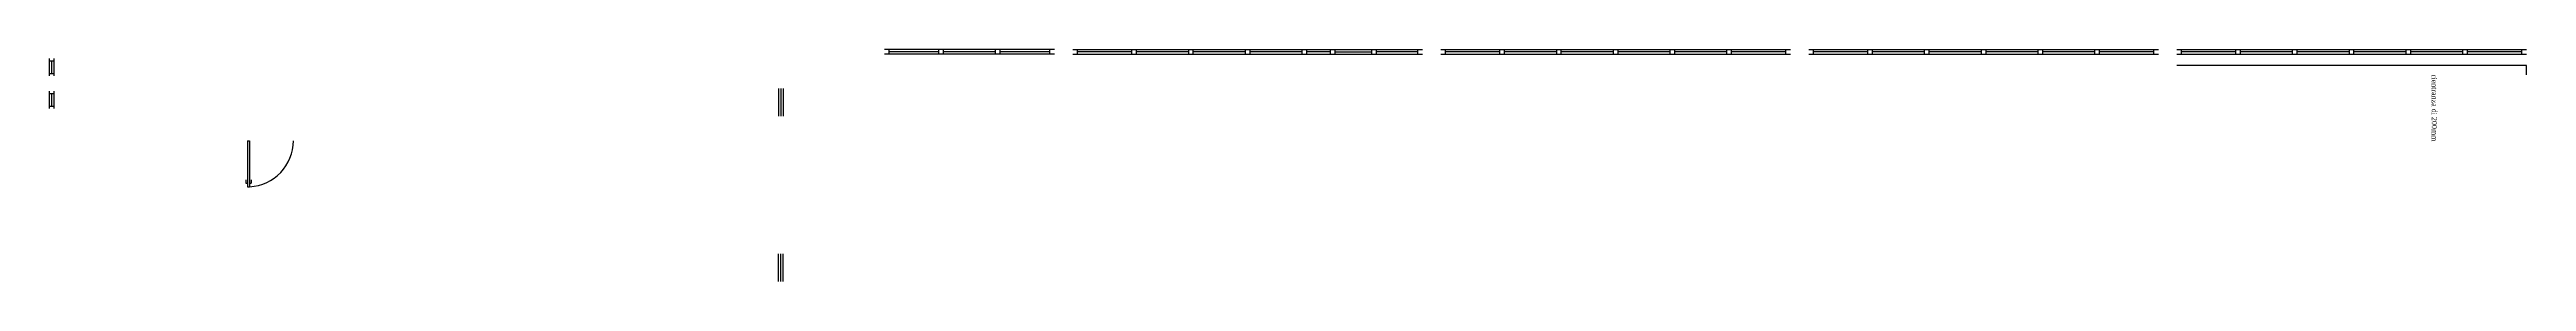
# Model space of a CAD drawing. Header units: millimetres. Extents: x 17501 to 162767, y 66837 to 324015.
# Drawn here: x 107138 to 160988, y 109137 to 114187 of the extents above; entities that cross this region are included whole.
import ezdxf

# ---------------------------------------------------------------- set-up
doc = ezdxf.new("R2010")
doc.units = ezdxf.units.MM
for name, color, linetype in [('MURI', 7, 'Continuous'), ('serramenti', 4, 'Continuous'), ('Serramenti-Interni', 4, 'Continuous')]:
    doc.layers.add(name, color=color, linetype=linetype)
doc.styles.add('scritte', font='times.ttf')

# ---------------------------------------------------------------- blocks, each defined once
blk = doc.blocks.new('porta 100-flat-1')
at = {"layer": 'Serramenti-Interni', "transparency": 33554687}
for p, q in [((0, 0), (50, 0)), ((0, 0), (0, -1000)), ((50, 0), (50, -1000)), ((-36, -851), (-36, -927)), ((-36, -927), (0, -927)), ((0, -1000), (50, -1000)), ((50, -927), (86, -927)), ((86, -851), (86, -927))]:
    blk.add_line(p, q, dxfattribs=at)
blk.add_arc((-2, 1), 1002, 272.9928, 359.9448, dxfattribs=at)

msp = doc.modelspace()

# ---------------------------------------------------------------- linework, layer by layer
at = {"layer": 'MURI'}
for p, q in [((160988, 113837, -1798), (153388, 113837, -1798)), ((160988, 113637, -1798), (160988, 113837, -1798))]:
    msp.add_line(p, q, dxfattribs=at)
at = {"layer": 'serramenti', "linetype": 'Continuous', "transparency": 33554687}
for p, q in [((128988, 114187, -899), (125288, 114187, -899)), ((125388, 114187, -899), (125388, 114087, -899)), ((126471, 114087, -899), (126471, 114187, -899)), ((126571, 114087, -899), (126571, 114187, -899)), ((127704, 114087, -899), (127704, 114187, -899)), ((127804, 114087, -899), (127804, 114187, -899)), ((128888, 114087, -899), (128888, 114187, -899)), ((129388, 114187, -899), (136988, 114187, -899)), ((129488, 114087, -899), (129488, 114187, -899)), ((130671, 114087, -899), (130671, 114187, -899)), ((130771, 114087, -899), (130771, 114187, -899)), ((131904, 114087, -899), (131904, 114187, -899)), ((132004, 114087, -899), (132004, 114187, -899)), ((133138, 114087, -899), (133138, 114187, -899)), ((133238, 114087, -899), (133238, 114187, -899)), ((134371, 114087, -899), (134371, 114187, -899)), ((134471, 114087, -899), (134471, 114187, -899)), ((134988, 114087, -899), (134988, 114187, -899)), ((135088, 114087, -899), (135088, 114187, -899)), ((135888, 114087, -899), (135888, 114187, -899)), ((135988, 114087, -899), (135988, 114187, -899)), ((136888, 114087, -899), (136888, 114187, -899)), ((137388, 114187, -899), (144988, 114187, -899)), ((137488, 114087, -899), (137488, 114187, -899)), ((138671, 114087, -899), (138671, 114187, -899)), ((138771, 114087, -899), (138771, 114187, -899)), ((139904, 114087, -899), (139904, 114187, -899)), ((140004, 114087, -899), (140004, 114187, -899)), ((141138, 114087, -899), (141138, 114187, -899)), ((141238, 114087, -899), (141238, 114187, -899)), ((142371, 114087, -899), (142371, 114187, -899)), ((142471, 114087, -899), (142471, 114187, -899)), ((143604, 114087, -899), (143604, 114187, -899)), ((143704, 114087, -899), (143704, 114187, -899)), ((144888, 114087, -899), (144888, 114187, -899)), ((145388, 114187, -899), (152988, 114187, -899)), ((145488, 114087, -899), (145488, 114187, -899)), ((146671, 114087, -899), (146671, 114187, -899)), ((146771, 114087, -899), (146771, 114187, -899)), ((147904, 114087, -899), (147904, 114187, -899)), ((148004, 114087, -899), (148004, 114187, -899)), ((149138, 114087, -899), (149138, 114187, -899)), ((149238, 114087, -899), (149238, 114187, -899)), ((150371, 114087, -899), (150371, 114187, -899)), ((150471, 114087, -899), (150471, 114187, -899)), ((151604, 114087, -899), (151604, 114187, -899)), ((151704, 114087, -899), (151704, 114187, -899)), ((152888, 114087, -899), (152888, 114187, -899)), ((153388, 114187, -899), (160988, 114187, -899)), ((153488, 114087, -899), (153488, 114187, -899)), ((154671, 114087, -899), (154671, 114187, -899)), ((154771, 114087, -899), (154771, 114187, -899)), ((155904, 114087, -899), (155904, 114187, -899)), ((156004, 114087, -899), (156004, 114187, -899)), ((157138, 114087, -899), (157138, 114187, -899)), ((157238, 114087, -899), (157238, 114187, -899)), ((158371, 114087, -899), (158371, 114187, -899)), ((158471, 114087, -899), (158471, 114187, -899)), ((159604, 114087, -899), (159604, 114187, -899)), ((159704, 114087, -899), (159704, 114187, -899)), ((160888, 114087, -899), (160888, 114187, -899)), ((107138, 113611, -899), (107138, 113991, -899)), ((107138, 113941, -899), (107238, 113941, -899)), ((107138, 113661, -899), (107238, 113661, -899)), ((107188, 113661, -899), (107188, 113941, -899)), ((107238, 113611, -899), (107238, 113991, -899)), ((128988, 114087, -899), (125288, 114087, -899)), ((126471, 114137, -899), (125388, 114137, -899)), ((127704, 114137, -899), (126571, 114137, -899)), ((128888, 114137, -899), (127804, 114137, -899)), ((129388, 114087, -899), (136988, 114087, -899)), ((130671, 114137, -899), (129488, 114137, -899)), ((131904, 114137, -899), (130771, 114137, -899)), ((133138, 114137, -899), (132004, 114137, -899)), ((134371, 114137, -899), (133238, 114137, -899)), ((134988, 114137, -899), (134471, 114137, -899)), ((135088, 114137, -899), (135888, 114137, -899)), ((136888, 114137, -899), (135988, 114137, -899)), ((137388, 114087, -899), (144988, 114087, -899)), ((138671, 114137, -899), (137488, 114137, -899)), ((139904, 114137, -899), (138771, 114137, -899)), ((141138, 114137, -899), (140004, 114137, -899)), ((142371, 114137, -899), (141238, 114137, -899)), ((143604, 114137, -899), (142471, 114137, -899)), ((144888, 114137, -899), (143704, 114137, -899)), ((145388, 114087, -899), (152988, 114087, -899)), ((146671, 114137, -899), (145488, 114137, -899)), ((147904, 114137, -899), (146771, 114137, -899)), ((149138, 114137, -899), (148004, 114137, -899)), ((150371, 114137, -899), (149238, 114137, -899)), ((151604, 114137, -899), (150471, 114137, -899)), ((152888, 114137, -899), (151704, 114137, -899)), ((153388, 114087, -899), (160988, 114087, -899)), ((154671, 114137, -899), (153488, 114137, -899)), ((155904, 114137, -899), (154771, 114137, -899)), ((157138, 114137, -899), (156004, 114137, -899)), ((158371, 114137, -899), (157238, 114137, -899)), ((159604, 114137, -899), (158471, 114137, -899)), ((160888, 114137, -899), (159704, 114137, -899)), ((107138, 112901, -899), (107138, 113281, -899)), ((107138, 113231, -899), (107238, 113231, -899)), ((107188, 112951, -899), (107188, 113231, -899)), ((107238, 112901, -899), (107238, 113281, -899)), ((122988, 113337, -899), (122988, 112737, -899)), ((123038, 113337, -899), (123038, 112737, -899)), ((123088, 113337, -899), (123088, 112737, -899)), ((107138, 112951, -899), (107238, 112951, -899)), ((122988, 109137, -899), (122988, 109737, -899)), ((123038, 109137, -899), (123038, 109737, -899)), ((123088, 109137, -899), (123088, 109737, -899))]:
    msp.add_line(p, q, dxfattribs=at)

# ---------------------------------------------------------------- block references
at = {"layer": 'MURI'}
msp.add_blockref('porta 100-flat-1', (111438, 112201, -899), dxfattribs=at)

# ---------------------------------------------------------------- texts
at = {"layer": 'MURI', "style": 'scritte'}
msp.add_text('rientranza di 200mm', height=113.93, rotation=270, dxfattribs=at).set_placement((158930, 113637, -1798))

doc.saveas('drawing.dxf')
